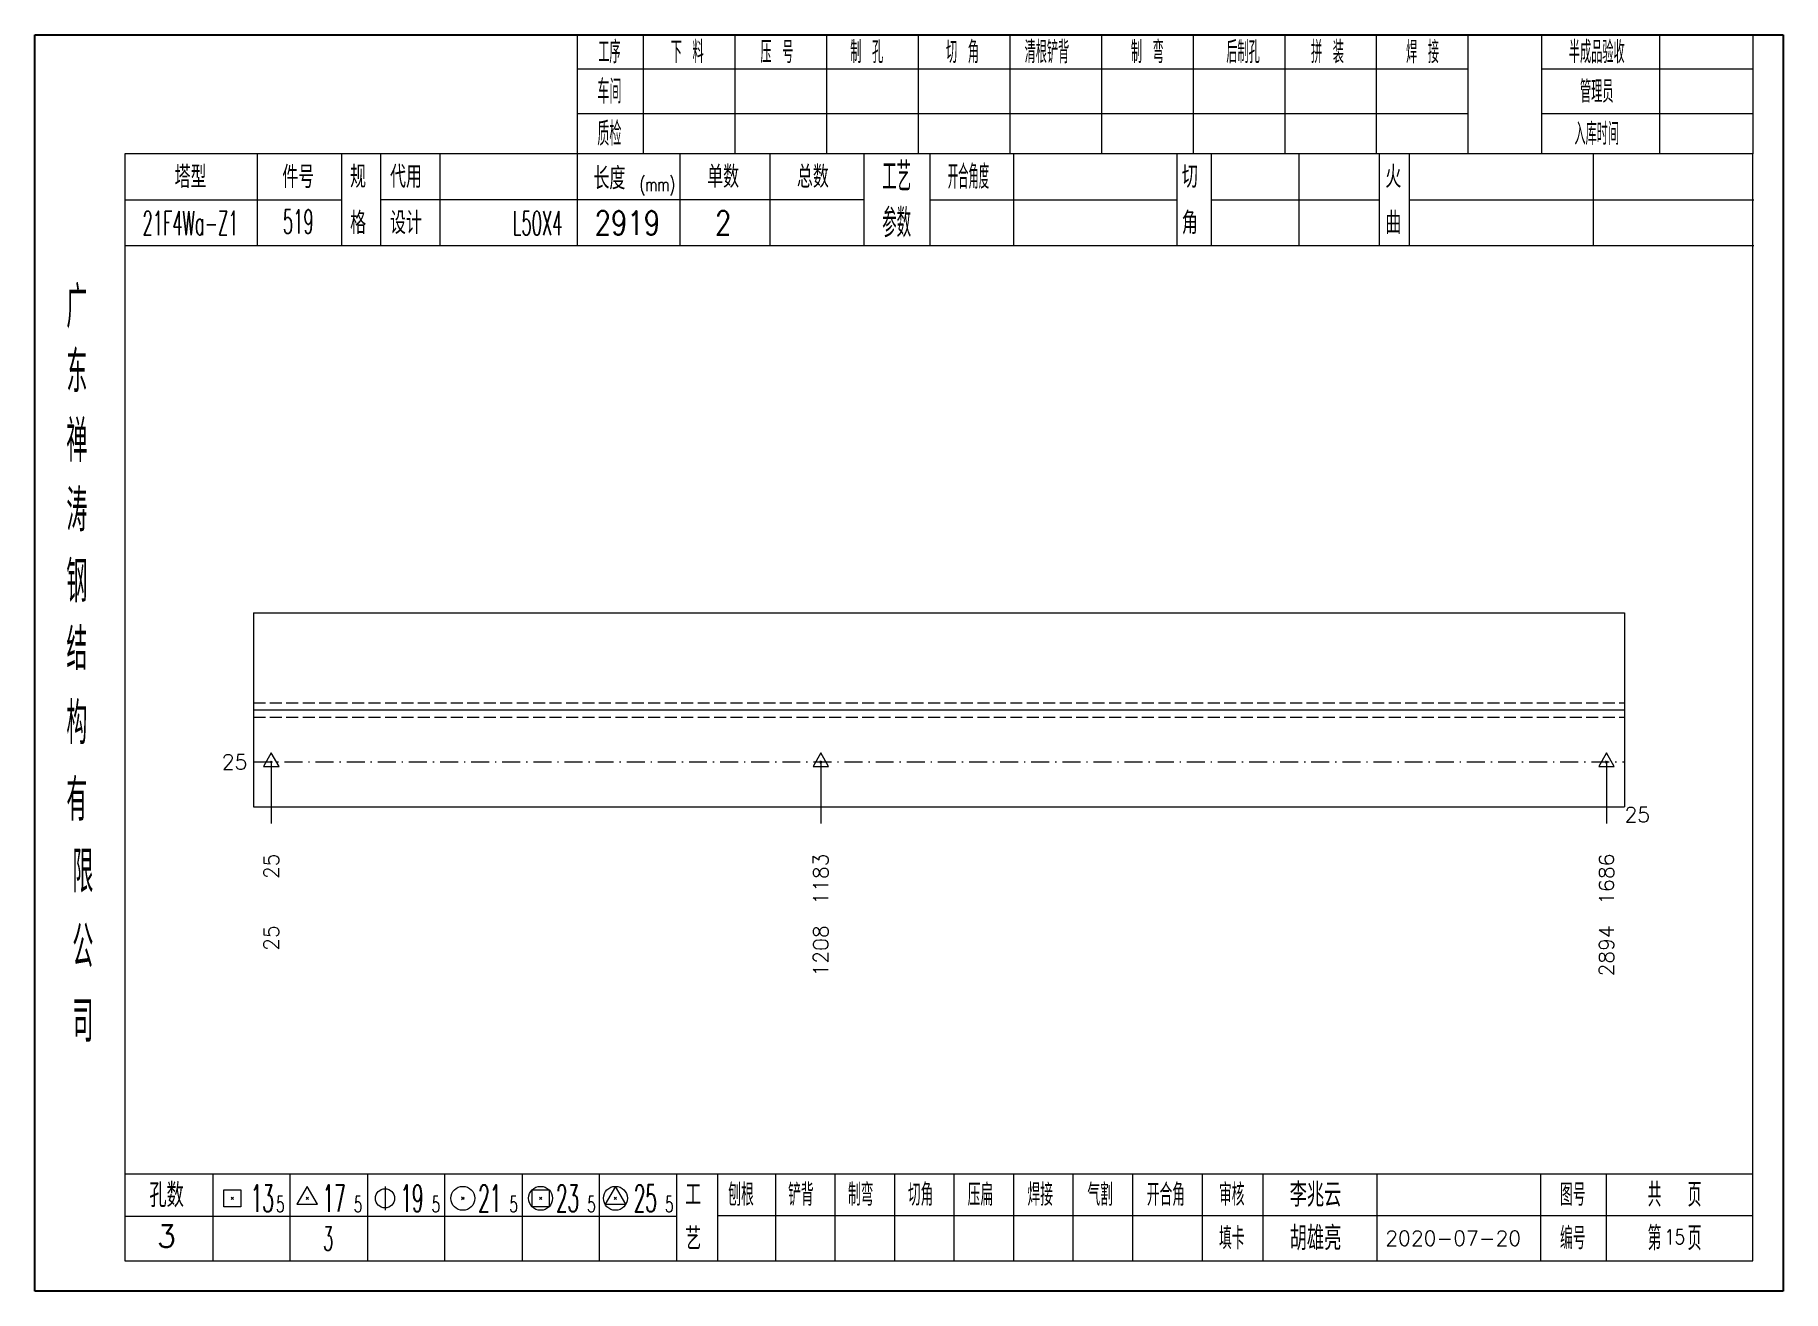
# Model space of a CAD drawing. Extents: x 1310 to 15542, y -76 to 8381.
# Drawn here: x 5886.2 to 6178.4, y 2953.8 to 3163.8 of the extents above; entities that cross this region are included whole.
import ezdxf
from ezdxf.enums import TextEntityAlignment as Align

# ---------------------------------------------------------------- set-up
doc = ezdxf.new("R2010")
doc.units = 0
doc.header["$MEASUREMENT"] = 0
doc.linetypes.add('一点画线', pattern=[5.2, 3, -1, 0.2, -1])
doc.linetypes.add('虚线', pattern=[2.75, 2, -0.75])
doc.layers.get('0').update_dxf_attribs({"linetype": 'CONTINUOUS', "lineweight": 25})
for name, color, linetype, lineweight in [('1', 7, 'CONTINUOUS', 25), ('4', 7, 'CONTINUOUS', 25), ('5', 7, 'CONTINUOUS', 25)]:
    doc.layers.add(name, color=color, linetype=linetype, lineweight=lineweight)
doc.styles.get("Standard").update_dxf_attribs({"font": 'simplex.shx', "width": 0.7, "height": 3, "bigfont": 'gbhzfs.shx'})

msp = doc.modelspace()

# ---------------------------------------------------------------- texts
at = {"color": 7, "linetype": 'Continuous', "lineweight": 13}
msp.add_text('25', height=2.5, dxfattribs=at).set_placement((5921.742, 3042.244), align=Align.MIDDLE_RIGHT)
at = {"layer": '1', "color": 7, "linetype": 'Continuous', "lineweight": 13}
msp.add_text('25', height=2.5, dxfattribs=at).set_placement((6151.872, 3033.444), align=Align.MIDDLE_LEFT)
at = {"layer": '1', "color": 8, "linetype": 'Continuous', "lineweight": 9}
for s, p in [('25', (5925.742, 3026.944)), ('1183', (6017.565, 3026.944)), ('1686', (6148.872, 3026.944))]:
    msp.add_text(s, height=2.5, rotation=90, dxfattribs=at).set_placement(p, align=Align.MIDDLE_RIGHT)
at = {"layer": '1', "color": 7, "linetype": 'Continuous', "lineweight": 13}
for s, p in [('25', (5925.742, 3014.944)), ('1208', (6017.565, 3014.944)), ('2894', (6148.872, 3014.944))]:
    msp.add_text(s, height=2.5, rotation=90, dxfattribs=at).set_placement(p, align=Align.MIDDLE_RIGHT)
at = {"layer": '4', "color": 1, "linetype": 'Continuous', "lineweight": 25}
for s, height, width, p in [('工序', 3.7, 0.7, (5982.242, 3160.901)), ('下 料', 3.7, 0.7, (5995.242, 3160.901)), ('压 号', 3.7, 0.7, (6010.242, 3160.901)), ('制 孔', 3.7, 0.7, (6025.242, 3160.901)), ('切 角', 3.7, 0.7, (6041.242, 3160.901)), ('清根铲背 ', 3.7, 0.7, (6056.242, 3160.901)), (' 制 弯', 3.7, 0.7, (6071.242, 3160.901)), (' 后制孔', 3.7, 0.7, (6087.242, 3160.901)), ('拼 装', 3.7, 0.7, (6102.242, 3160.901)), (' 焊 接', 3.7, 0.7, (6117.242, 3160.901)), ('半成品验收', 3.7, 0.7, (6147.242, 3160.901)), ('车间', 4, 0.7, (5982.242, 3154.301)), ('管理员', 3.7, 0.7, (6147.242, 3154.301)), ('质检', 4, 0.7, (5982.242, 3147.241)), ('入库时间', 3.7, 0.7, (6147.242, 3147.241)), ('工艺', 4.8, 0.7, (6030.242, 3140.061)), ('开合角度', 4, 0.6, (6042.242, 3140.061)), ('(mm)', 2.24, 0.7, (5990.242, 3138.801)), ('519', 4, 0.5, (5930.242, 3132.571)), ('参数', 4.8, 0.7, (6030.242, 3132.351)), ('21F4Wa-Z1', 4, 0.5, (5912.242, 3132.321)), ('L50X4', 4, 0.5, (5970.242, 3132.301)), ('2919', 4, 0.8, (5985.242, 3132.351)), ('2', 4, 0.8, (6001.242, 3132.351)), ('广', 6.96, 0.7, (5893.242, 3118.271)), ('东', 6.96, 0.7, (5893.242, 3107.481)), ('禅', 6.96, 0.7, (5893.242, 3095.891)), ('涛', 6.96, 0.7, (5893.242, 3084.291)), ('钢', 6.96, 0.7, (5893.242, 3072.401)), ('结', 6.96, 0.7, (5893.242, 3061.091)), ('构', 6.96, 0.7, (5893.242, 3048.711)), ('有', 6.96, 0.7, (5893.242, 3035.901)), ('限', 6.96, 0.7, (5894.242, 3023.901)), ('公', 6.96, 0.7, (5894.242, 3011.361)), ('司', 6.96, 0.7, (5894.242, 2998.881)), ('13', 4.47, 0.5, (5924.242, 2969.301)), ('17', 4.47, 0.5, (5936.242, 2969.301)), ('19', 4.47, 0.5, (5949.242, 2969.301)), ('21', 4.47, 0.5, (5962.242, 2969.301)), ('23', 4.47, 0.5, (5975.242, 2969.301)), ('25', 4.47, 0.5, (5988.242, 2969.301)), ('刨根', 3.7, 0.8, (6004.242, 2969.901)), ('铲背', 3.7, 0.8, (6014.242, 2969.901)), ('制弯', 3.7, 0.8, (6024.242, 2969.901)), ('切角', 3.7, 0.8, (6034.242, 2969.901)), ('压扁', 3.7, 0.8, (6044.242, 2969.901)), ('焊接', 3.7, 0.8, (6054.242, 2969.901)), ('气割', 3.7, 0.8, (6064.242, 2969.901)), ('开合角', 3.7, 0.8, (6075.242, 2969.901)), ('审核', 3.7, 0.8, (6086.242, 2969.901)), ('图号', 3.7, 0.8, (6143.242, 2969.901)), ('共  页', 4, 0.8, (6160.242, 2969.901)), ('5', 2.68, 0.6, (5927.242, 2968.301)), ('5', 2.68, 0.6, (5940.242, 2968.301)), ('5', 2.68, 0.6, (5953.242, 2968.301)), ('5', 2.68, 0.6, (5966.242, 2968.301)), ('5', 2.68, 0.6, (5979.242, 2968.301)), ('5', 2.68, 0.6, (5992.242, 2968.301)), ('3', 4, 0.5, (5935.242, 2962.551)), ('填卡', 3.7, 0.8, (6086.242, 2962.631)), ('编号', 3.7, 0.8, (6143.242, 2962.631)), ('第  页', 4, 0.8, (6160.242, 2962.631))]:
    msp.add_text(s, height=height, dxfattribs=dict(at, width=width)).set_placement(p, align=Align.MIDDLE_CENTER)
for s, height, p in [('塔型', 3.7, (5912.242, 3140.031)), ('件号', 3.7, (5930.242, 3140.031)), ('规', 3.7, (5940.242, 3140.061)), ('代用', 3.7, (5948.242, 3140.061)), ('长度', 3.7, (5982.242, 3139.801)), ('单数', 3.7, (6001.242, 3140.061)), ('总数', 3.7, (6016.242, 3140.061)), ('切', 3.7, (6079.242, 3140.061)), ('火', 3.7, (6113.242, 3140.061)), ('格', 3.7, (5940.242, 3132.351)), ('设计', 3.7, (5948.242, 3132.351)), ('角', 3.7, (6079.242, 3132.351)), ('曲', 3.7, (6113.242, 3132.351)), ('孔数', 4, (5908.242, 2969.821)), ('工', 3.7, (5996.242, 2969.901)), ('李兆云', 4, (6100.242, 2969.901)), ('3', 3.7, (5908.242, 2962.991)), ('艺', 3.7, (5996.242, 2962.551)), ('胡雄亮', 4, (6100.242, 2962.631)), ('2020-07-20', 2.5, (6123.242, 2962.631))]:
    msp.add_text(s, height=height, dxfattribs=at).set_placement(p, align=Align.MIDDLE_CENTER)
at = {"layer": '4', "color": 6, "linetype": 'Continuous', "lineweight": 25, "width": 0.8}
msp.add_text('15', height=2.5, dxfattribs=at).set_placement((6160.267, 2962.859), align=Align.MIDDLE_CENTER)

# ---------------------------------------------------------------- blocks, each defined once
blk = doc.blocks.new('孔17.5')
at = {"layer": '5', "color": 7, "linetype": 'Continuous', "lineweight": 13}
for p, q in [((0, 1), (-0.866, -0.5)), ((-0.1, -0.1), (0.1, 0.1)), ((0.1, -0.1), (-0.1, 0.1)), ((0.866, -0.5), (0, 1)), ((-0.866, -0.5), (0.866, -0.5))]:
    blk.add_line(p, q, dxfattribs=at)
blk = doc.blocks.new('CTJGK')
at = {"color": 6, "linetype": 'Continuous'}
for p, q in [((0, 209.97), (292.13, 209.97)), ((0, 0), (0, 209.97)), ((292.13, 209.97), (292.13, 0)), ((292.13, 0), (0, 0))]:
    blk.add_line(p, q, dxfattribs=at)

# ---------------------------------------------------------------- linework, layer by layer
at = {"color": 7, "linetype": 'Continuous', "lineweight": 18}
for p, q in [((5922.742, 3067.144), (5922.742, 3034.744)), ((5922.742, 3067.144), (6151.872, 3067.144)), ((6151.872, 3067.144), (6151.872, 3034.744)), ((5922.742, 3050.944), (6151.872, 3050.944))]:
    msp.add_line(p, q, dxfattribs=at)
at = {"color": 1, "linetype": '虚线', "lineweight": 18}
for p, q in [((5922.742, 3052.144), (6151.872, 3052.144)), ((5922.742, 3049.744), (6151.872, 3049.744))]:
    msp.add_line(p, q, dxfattribs=at)
at = {"color": 3, "linetype": '一点画线', "lineweight": 13}
msp.add_line((5922.742, 3042.244), (6151.872, 3042.244), dxfattribs=at)
at = {"color": 7, "linetype": 'Continuous', "lineweight": 13}
for p, q in [((5925.742, 3042.244), (5925.742, 3031.944)), ((6017.565, 3042.244), (6017.565, 3031.944)), ((6148.872, 3042.244), (6148.872, 3031.944))]:
    msp.add_line(p, q, dxfattribs=at)
at = {"layer": '1', "color": 7, "linetype": 'Continuous', "lineweight": 18}
msp.add_line((5922.742, 3034.744), (6151.872, 3034.744), dxfattribs=at)
at = {"layer": '4', "color": 1, "linetype": 'Continuous', "lineweight": 18}
for p, q in [((5886.242, 3163.771), (5886.242, 2953.801)), ((6178.372, 3163.771), (5886.242, 3163.771)), ((5976.872, 3163.771), (5976.872, 3143.931)), ((5987.902, 3163.771), (5987.902, 3143.911)), ((6003.212, 3163.771), (6003.212, 3143.911)), ((6018.532, 3163.771), (6018.532, 3143.911)), ((6033.842, 3163.771), (6033.842, 3143.911)), ((6049.152, 3163.771), (6049.152, 3143.911)), ((6064.462, 3163.771), (6064.462, 3143.911)), ((6079.782, 3163.771), (6079.782, 3143.911)), ((6095.092, 3163.771), (6095.092, 3143.911)), ((6110.402, 3163.771), (6110.402, 3143.911)), ((6125.712, 3163.771), (6125.712, 3143.931)), ((6125.712, 3163.771), (6125.712, 3143.911)), ((6137.992, 3163.771), (6137.992, 3143.911)), ((6157.742, 3163.771), (6157.742, 3143.911)), ((6173.322, 3163.771), (6173.322, 3143.911)), ((6178.372, 3133.971), (6178.372, 3163.771)), ((6125.712, 3158.041), (5976.872, 3158.041)), ((6173.322, 3158.041), (6137.992, 3158.041)), ((6125.712, 3150.561), (5976.872, 3150.561)), ((6173.322, 3150.561), (6137.992, 3150.561)), ((5901.252, 3143.911), (5901.252, 2958.851)), ((6173.322, 3143.911), (5901.252, 3143.911)), ((5923.372, 3143.921), (5923.372, 3128.501)), ((5937.522, 3128.501), (5937.522, 3143.911)), ((5944.022, 3128.501), (5944.022, 3143.911)), ((5953.892, 3143.911), (5953.892, 3128.501)), ((5976.872, 3143.931), (5976.872, 3128.501)), ((5993.992, 3143.911), (5993.992, 3128.501)), ((6009.042, 3143.911), (6009.042, 3128.501)), ((6024.742, 3143.911), (6024.742, 3128.501)), ((6035.802, 3143.911), (6035.802, 3128.501)), ((6049.752, 3143.911), (6049.752, 3128.501)), ((6077.052, 3143.911), (6077.052, 3128.501)), ((6082.812, 3143.911), (6082.812, 3128.501)), ((6097.432, 3143.911), (6097.432, 3128.501)), ((6110.892, 3143.911), (6110.892, 3128.501)), ((6115.882, 3143.911), (6115.882, 3128.501)), ((6146.622, 3143.911), (6146.622, 3128.501)), ((6173.322, 2958.851), (6173.322, 3143.911)), ((5937.522, 3136.151), (5901.252, 3136.151)), ((6024.742, 3136.201), (5944.022, 3136.201)), ((6035.802, 3136.201), (6077.052, 3136.201)), ((6082.812, 3136.201), (6110.892, 3136.201)), ((6115.882, 3136.201), (6173.502, 3136.201)), ((6178.372, 2953.801), (6178.372, 3133.971)), ((6173.502, 3128.501), (5901.252, 3128.501)), ((5901.252, 2973.381), (6173.322, 2973.381)), ((5915.942, 2973.381), (5915.942, 2958.851)), ((5928.872, 2958.851), (5928.872, 2973.381)), ((5941.802, 2973.381), (5941.802, 2958.851)), ((5954.722, 2958.851), (5954.722, 2973.381)), ((5967.652, 2973.381), (5967.652, 2958.851)), ((5980.582, 2958.851), (5980.582, 2973.381)), ((5993.502, 2958.851), (5993.502, 2973.381)), ((6000.372, 2958.851), (6000.372, 2973.381)), ((6010.032, 2958.851), (6010.032, 2973.381)), ((6019.972, 2958.851), (6019.972, 2973.381)), ((6029.912, 2958.851), (6029.912, 2973.381)), ((6039.862, 2958.851), (6039.862, 2973.381)), ((6049.802, 2958.851), (6049.802, 2973.381)), ((6059.742, 2958.851), (6059.742, 2973.381)), ((6069.692, 2958.851), (6069.692, 2973.381)), ((6081.332, 2958.851), (6081.332, 2973.381)), ((6091.482, 2958.851), (6091.482, 2973.381)), ((6110.542, 2958.851), (6110.542, 2973.381)), ((6137.922, 2958.851), (6137.922, 2973.381)), ((6148.882, 2958.851), (6148.882, 2973.381)), ((5993.502, 2966.251), (5901.252, 2966.251)), ((6000.332, 2966.411), (6173.322, 2966.411)), ((5901.252, 2958.851), (6173.322, 2958.851)), ((5886.242, 2953.801), (6178.372, 2953.801))]:
    msp.add_line(p, q, dxfattribs=at)
at = {"layer": '4', "color": 7, "linetype": 'Continuous', "lineweight": 13}
for p, q in [((5931.742, 2971.301), (5930.01, 2968.301)), ((5933.474, 2968.301), (5931.742, 2971.301)), ((5944.742, 2971.301), (5944.742, 2967.301)), ((5983.242, 2971.301), (5981.51, 2968.301)), ((5984.974, 2968.301), (5983.242, 2971.301)), ((5917.828, 2967.887), (5917.828, 2970.715)), ((5917.828, 2970.715), (5920.656, 2970.715)), ((5919.042, 2969.101), (5919.442, 2969.501)), ((5919.442, 2969.101), (5919.042, 2969.501)), ((5920.656, 2970.715), (5920.656, 2967.887)), ((5930.01, 2968.301), (5933.474, 2968.301)), ((5931.542, 2969.101), (5931.942, 2969.501)), ((5931.942, 2969.101), (5931.542, 2969.501)), ((5957.542, 2969.101), (5957.942, 2969.501)), ((5957.942, 2969.101), (5957.542, 2969.501)), ((5969.328, 2967.887), (5969.328, 2970.715)), ((5969.328, 2970.715), (5972.156, 2970.715)), ((5970.542, 2969.101), (5970.942, 2969.501)), ((5970.942, 2969.101), (5970.542, 2969.501)), ((5972.156, 2970.715), (5972.156, 2967.887)), ((5981.51, 2968.301), (5984.974, 2968.301)), ((5983.042, 2969.101), (5983.442, 2969.501)), ((5983.442, 2969.101), (5983.042, 2969.501)), ((5920.656, 2967.887), (5917.828, 2967.887)), ((5972.156, 2967.887), (5969.328, 2967.887))]:
    msp.add_line(p, q, dxfattribs=at)
for centre, radius in [((5957.742, 2969.301), 2), ((5970.742, 2969.301), 2), ((5983.242, 2969.301), 2), ((5944.742, 2969.301), 1.6)]:
    msp.add_circle(centre, radius, dxfattribs=at)

# ---------------------------------------------------------------- block references
at = {"color": 0, "linetype": 'Continuous'}
msp.add_blockref('CTJGK', (5886.242, 2953.801), dxfattribs=at)
at = {"layer": '1', "color": 8, "linetype": 'Continuous', "lineweight": 9, "xscale": 1.5, "yscale": 1.5, "zscale": 1.5}
for p in [(5925.742, 3042.244), (6017.565, 3042.244), (6148.872, 3042.244)]:
    msp.add_blockref('孔17.5', p, dxfattribs=at)

msp.set_redraw_order([(e.dxf.handle, doc.entitydb.next_handle()) for e in msp.query("TEXT MTEXT ATTDEF DIMENSION ARC_DIMENSION")])  # texts and dimensions are drawn at this point

doc.saveas('drawing.dxf')
